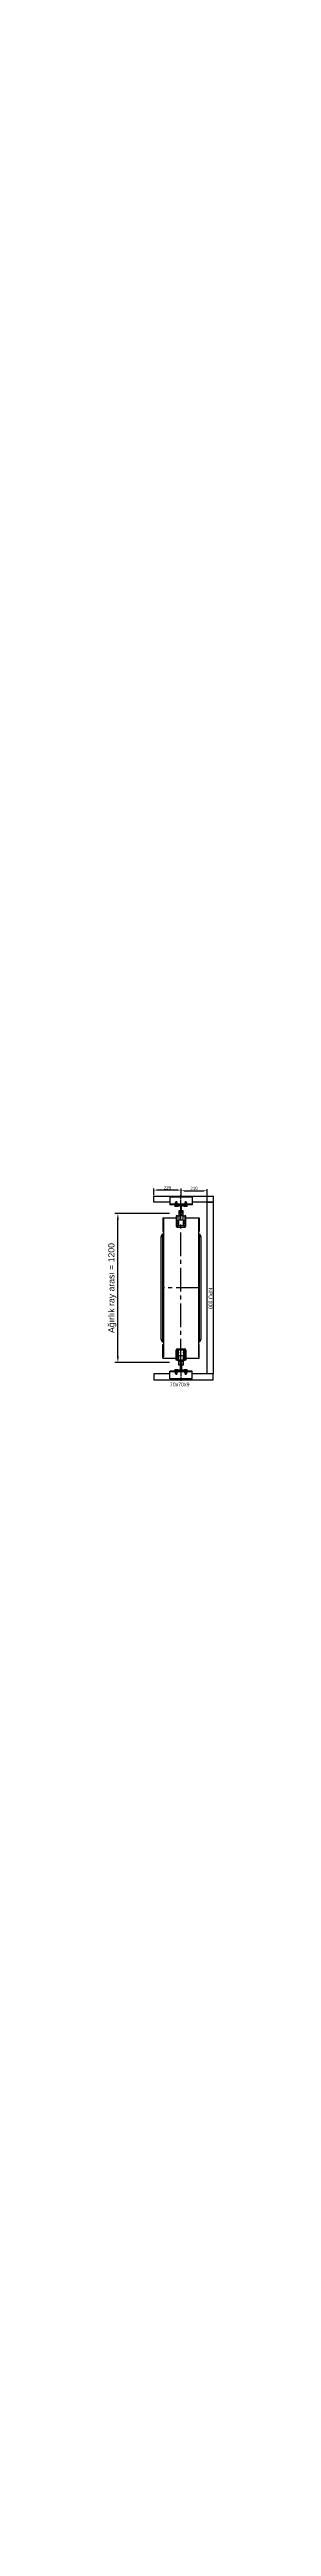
# Model space of a CAD drawing. Header units: millimetres. Extents: x 16 to 868, y -9238 to 10702.
import ezdxf

# ---------------------------------------------------------------- set-up
doc = ezdxf.new("R2010")
doc.units = ezdxf.units.MM
doc.set_wipeout_variables(frame=1)
doc.linetypes.add('CENTER2', pattern=[28.575, 19.05, -3.175, 3.175, -3.175])
doc.linetypes.add('CENTERX2', pattern=[4, 2.5, -0.5, 0.5, -0.5])
for name, color, linetype in [('EKSEN', 253, 'CENTERX2'), ('KABİN', 7, 'Continuous'), ('KONSOL-TIRNAK grubu', 242, 'Continuous')]:
    doc.layers.add(name, color=color, linetype=linetype)
doc.styles.get("Standard").update_dxf_attribs({"font": 'arial.ttf'})
doc.dimstyles.new('DimStyleALP', dxfattribs={"dimscale": 20, "dimtxt": 2.5, "dimasz": 2.5, "dimexe": 1.25, "dimexo": 0.625, "dimtad": 1, "dimdsep": 46, "dimtxsty": 'Standard', "dimcen": 2.5, "dimclrd": 60, "dimclre": 60, "dimadec": 0, "dimazin": 0, "dimtfac": 1, "dimtofl": 0, "dimtmove": 0, "dimatfit": 3, "dimfxl": 1, "dimarcsym": 0})
doc.dimstyles.new('DimStyleALPx0.5', dxfattribs={"dimscale": 10, "dimtxt": 2.5, "dimasz": 2.5, "dimexe": 1.25, "dimexo": 0.625, "dimtad": 1, "dimdsep": 46, "dimtxsty": 'Standard', "dimcen": 2.5, "dimclrd": 60, "dimclre": 60, "dimadec": 0, "dimazin": 0, "dimtfac": 1, "dimtofl": 0, "dimtmove": 0, "dimatfit": 3, "dimfxl": 1, "dimarcsym": 0})

# ---------------------------------------------------------------- blocks, each defined once
blk = doc.blocks.new('*U1')
at = {"layer": 'EKSEN', "color": 0, "linetype": 'CENTER2', "ltscale": 10, "transparency": 16777216}
blk.add_line((0, -72.5), (0, 230), dxfattribs=at)
blk = doc.blocks.new('*D13')
at = {"color": 60, "linetype": 'ByBlock', "lineweight": -2, "transparency": 16777216}
for p, q in [((-93, 600), (-535, 600)), ((-510, -550), (-510, 550)), ((-93, -600), (-535, -600))]:
    blk.add_line(p, q, dxfattribs=at)
at = {"color": 60, "transparency": 16777216}
for points in [[(-518, 550), (-502, 550), (-510, 600)], [(-518, -550), (-502, -550), (-510, -600)]]:
    blk.add_solid(points, dxfattribs=at)
at = {"layer": 'DEFPOINTS', "color": 0, "transparency": 16777216}
for p in [(-510, 600), (-80, 600), (-80, -600)]:
    blk.add_point(p, dxfattribs=at)
at = {"color": 0, "transparency": 16777216, "insert": (-555, 0), "char_height": 50, "width": 19939.61, "attachment_point": 5, "rotation": 90}
blk.add_mtext('Ağırlık ray arası = 1200', dxfattribs=at)
blk = doc.blocks.new('*D10')
at = {"color": 60, "linetype": 'ByBlock', "lineweight": -2, "transparency": 16777216}
for p, q in [((608, 1441), (608, 1527)), ((633, 1515), (793, 1515)), ((818, 1428), (818, 1527))]:
    blk.add_line(p, q, dxfattribs=at)
at = {"color": 60, "transparency": 16777216}
for points in [[(633, 1519), (633, 1511), (608, 1515)], [(793, 1519), (793, 1511), (818, 1515)]]:
    blk.add_solid(points, dxfattribs=at)
at = {"layer": 'DEFPOINTS', "color": 0, "transparency": 16777216}
for p in [(608, 1435), (818, 1515), (818, 1422)]:
    blk.add_point(p, dxfattribs=at)
at = {"color": 0, "transparency": 16777216, "insert": (713, 1534), "char_height": 25, "attachment_point": 5}
blk.add_mtext('210', dxfattribs=at)
blk = doc.blocks.new('*D11')
at = {"color": 60, "linetype": 'ByBlock', "lineweight": -2, "transparency": 16777216}
for p, q in [((388, 1478), (388, 1532)), ((583, 1520), (413, 1520)), ((608, 1441), (608, 1532))]:
    blk.add_line(p, q, dxfattribs=at)
at = {"color": 60, "transparency": 16777216}
for points in [[(413, 1524), (413, 1516), (388, 1520)], [(583, 1524), (583, 1516), (608, 1520)]]:
    blk.add_solid(points, dxfattribs=at)
at = {"layer": 'DEFPOINTS', "color": 0, "transparency": 16777216}
for p in [(388, 1520), (388, 1472), (608, 1435)]:
    blk.add_point(p, dxfattribs=at)
at = {"color": 0, "transparency": 16777216, "insert": (498, 1539), "char_height": 25, "attachment_point": 5}
blk.add_mtext('220', dxfattribs=at)
blk = doc.blocks.new('CCRay70x70x9')
blk.add_wipeout([(-75, -90), (-130, -90), (-130, 90), (-75, 90)])
at = {"color": 4}
blk.add_lwpolyline([(0, -4), (-60, -4, 0.414214), (-65, -10), (-65, -30, -0.414214), (-70, -35), (-70, 35), (-70, 35, -0.414214), (-65, 30), (-65, 10, 0.414214), (-60, 4), (0, 4)], format="xyb", close=True, dxfattribs=at)
at = {"layer": 'EKSEN', "linetype": 'CENTER2'}
blk.add_line((20, 0), (-150, 0), dxfattribs=at)
at = {"layer": 'KABİN', "lineweight": 20}
for p, q in [((-97, 42), (-96, 43)), ((-97, 38), (-97, 42)), ((-97, 42), (-89, 42)), ((-97, 38), (-97, 34)), ((-97, 34), (-89, 34)), ((-97, 34), (-96, 34)), ((-96, 43), (-89, 43)), ((-96, 43), (-96, 38)), ((-96, 34), (-96, 38)), ((-96, 34), (-89, 34)), ((-89, 45), (-89, 38)), ((-89, 32), (-89, 38)), ((-82, 47), (-88, 47)), ((-82, 43), (-88, 43)), ((-82, 34), (-88, 34)), ((-82, 30), (-88, 30)), ((-81, 45), (-79, 45)), ((-81, 45), (-81, 38)), ((-79, 40), (-81, 37)), ((-79, 39), (-81, 37)), ((-81, 32), (-81, 38)), ((-81, 32), (-79, 32)), ((-79, 49), (-75, 49)), ((-79, 49), (-79, 38)), ((-79, 27), (-79, 38)), ((-79, 27), (-75, 27)), ((-57, 49), (-70, 49)), ((-65, 45), (-70, 45)), ((-65, 42), (-70, 42)), ((-65, 35), (-70, 35)), ((-65, 25), (-65, 45)), ((-65, 25), (-64, 25)), ((-63, 12), (-64, 25)), ((-63, 12), (-60, 12)), ((-60, 12), (-57, 25)), ((-57, 25), (-57, 49)), ((-97, -34), (-89, -34)), ((-97, -34), (-96, -34)), ((-97, -38), (-97, -34)), ((-97, -38), (-97, -42)), ((-97, -42), (-96, -43)), ((-97, -42), (-89, -42)), ((-96, -34), (-96, -38)), ((-96, -34), (-89, -34)), ((-96, -43), (-96, -38)), ((-96, -43), (-89, -43)), ((-89, -32), (-89, -38)), ((-89, -45), (-89, -38)), ((-82, -30), (-88, -30)), ((-82, -34), (-88, -34)), ((-82, -43), (-88, -43)), ((-82, -47), (-88, -47)), ((-81, -32), (-79, -32)), ((-81, -32), (-81, -38)), ((-79, -40), (-81, -37)), ((-79, -39), (-81, -37)), ((-81, -45), (-81, -38)), ((-81, -45), (-79, -45)), ((-79, -27), (-79, -38)), ((-79, -27), (-75, -27)), ((-79, -49), (-79, -38)), ((-79, -49), (-75, -49)), ((-65, -35), (-70, -35)), ((-65, -42), (-70, -42)), ((-65, -45), (-70, -45)), ((-57, -49), (-70, -49)), ((-65, -25), (-65, -45)), ((-65, -25), (-64, -25)), ((-63, -12), (-64, -25)), ((-63, -12), (-60, -12)), ((-60, -12), (-57, -25)), ((-57, -25), (-57, -49))]:
    blk.add_line(p, q, dxfattribs=at)
for centre, radius, start, end in [((-86, 45), 3.14, 135.7033, 224.2967), ((-78, 38), 11.2, 156.9925, 203.0075), ((-86, 32), 3.14, 135.7033, 224.2967), ((-84, 45), 3.14, 315.7033, 44.2967), ((-92, 38), 11.2, 336.9925, 23.0075), ((-84, 32), 3.14, 315.7033, 44.2967), ((-86, -32), 3.14, 135.7033, 224.2967), ((-78, -38), 11.2, 156.9925, 203.0075), ((-86, -45), 3.14, 135.7033, 224.2967), ((-84, -32), 3.14, 315.7033, 44.2967), ((-92, -38), 11.2, 336.9925, 23.0075), ((-84, -45), 3.14, 315.7033, 44.2967)]:
    blk.add_arc(centre, radius, start, end, dxfattribs=at)
at = {"layer": 'KONSOL-TIRNAK grubu', "linetype": 'ByBlock'}
blk.add_line((-130, -90), (-130, 90), dxfattribs=at)
at = {"layer": 'KONSOL-TIRNAK grubu'}
for p, q in [((-130, 90), (-70, 90)), ((-75, -90), (-75, 90)), ((-70, -90), (-70, 90)), ((-130, -90), (-70, -90))]:
    blk.add_line(p, q, dxfattribs=at)
blk = doc.blocks.new('*U9')
blk.add_wipeout([(75, -90), (130, -90), (130, 90), (75, 90)])
at = {"color": 4}
blk.add_lwpolyline([(0, -4), (60, -4, -0.414214), (65, -10), (65, -30, 0.414214), (70, -35), (70, 35), (70, 35, 0.414214), (65, 30), (65, 10, -0.414214), (60, 4), (0, 4)], format="xyb", close=True, dxfattribs=at)
at = {"layer": 'EKSEN', "linetype": 'CENTER2'}
blk.add_line((-20, 0), (150, 0), dxfattribs=at)
at = {"layer": 'KABİN', "lineweight": 20}
for p, q in [((57, 49), (70, 49)), ((57, 25), (57, 49)), ((60, 12), (57, 25)), ((63, 12), (60, 12)), ((63, 12), (64, 25)), ((65, 25), (64, 25)), ((65, 45), (70, 45)), ((65, 25), (65, 45)), ((65, 42), (70, 42)), ((65, 35), (70, 35)), ((79, 49), (75, 49)), ((79, 27), (75, 27)), ((79, 49), (79, 38)), ((81, 45), (79, 45)), ((79, 40), (81, 37)), ((79, 39), (81, 37)), ((79, 27), (79, 38)), ((81, 32), (79, 32)), ((81, 45), (81, 38)), ((81, 32), (81, 38)), ((82, 47), (88, 47)), ((82, 43), (88, 43)), ((82, 34), (88, 34)), ((82, 30), (88, 30)), ((89, 45), (89, 38)), ((96, 43), (89, 43)), ((97, 42), (89, 42)), ((89, 32), (89, 38)), ((97, 34), (89, 34)), ((96, 34), (89, 34)), ((97, 42), (96, 43)), ((96, 43), (96, 38)), ((96, 34), (96, 38)), ((97, 34), (96, 34)), ((97, 38), (97, 42)), ((97, 38), (97, 34)), ((60, -12), (57, -25)), ((57, -25), (57, -49)), ((57, -49), (70, -49)), ((63, -12), (60, -12)), ((63, -12), (64, -25)), ((65, -25), (64, -25)), ((65, -25), (65, -45)), ((65, -35), (70, -35)), ((65, -42), (70, -42)), ((65, -45), (70, -45)), ((79, -27), (75, -27)), ((79, -49), (75, -49)), ((79, -27), (79, -38)), ((81, -32), (79, -32)), ((79, -40), (81, -37)), ((79, -39), (81, -37)), ((79, -49), (79, -38)), ((81, -45), (79, -45)), ((81, -32), (81, -38)), ((81, -45), (81, -38)), ((82, -30), (88, -30)), ((82, -34), (88, -34)), ((82, -43), (88, -43)), ((82, -47), (88, -47)), ((89, -32), (89, -38)), ((97, -34), (89, -34)), ((96, -34), (89, -34)), ((89, -45), (89, -38)), ((97, -42), (89, -42)), ((96, -43), (89, -43)), ((96, -34), (96, -38)), ((97, -34), (96, -34)), ((96, -43), (96, -38)), ((97, -42), (96, -43)), ((97, -38), (97, -34)), ((97, -38), (97, -42))]:
    blk.add_line(p, q, dxfattribs=at)
for centre, radius, start, end in [((84, 45), 3.14, 135.7033, 224.2967), ((92, 38), 11.2, 156.9925, 203.0075), ((84, 32), 3.14, 135.7033, 224.2967), ((86, 45), 3.14, 315.7033, 44.2967), ((78, 38), 11.2, 336.9925, 23.0075), ((86, 32), 3.14, 315.7033, 44.2967), ((84, -32), 3.14, 135.7033, 224.2967), ((92, -38), 11.2, 156.9925, 203.0075), ((84, -45), 3.14, 135.7033, 224.2967), ((86, -32), 3.14, 315.7033, 44.2967), ((78, -38), 11.2, 336.9925, 23.0075), ((86, -45), 3.14, 315.7033, 44.2967)]:
    blk.add_arc(centre, radius, start, end, dxfattribs=at)
at = {"layer": 'KONSOL-TIRNAK grubu'}
for p, q in [((70, -90), (70, 90)), ((130, 90), (70, 90)), ((75, -90), (75, 90)), ((130, -90), (70, -90))]:
    blk.add_line(p, q, dxfattribs=at)
at = {"layer": 'KONSOL-TIRNAK grubu', "linetype": 'ByBlock'}
blk.add_line((130, -90), (130, 90), dxfattribs=at)
blk = doc.blocks.new('*U5')
at = {"color": 2, "linetype": 'Continuous', "lineweight": 25, "true_color": 0xf1eb1f}
for p, q in [((-16.5, 620), (-16.5, 590)), ((-4.5, 620), (-16.5, 620)), ((-4.5, 600), (-4.5, 620)), ((4.5, 600), (-4.5, 600)), ((16.5, 620), (4.5, 620)), ((4.5, 620), (4.5, 600)), ((16.5, 590), (16.5, 620)), ((-16.5, 590), (16.5, 590)), ((-16.5, -590), (16.5, -590)), ((-16.5, -620), (-16.5, -590)), ((16.5, -590), (16.5, -620)), ((-4.5, -620), (-16.5, -620)), ((4.5, -600), (-4.5, -600)), ((-4.5, -600), (-4.5, -620)), ((4.5, -620), (4.5, -600)), ((16.5, -620), (4.5, -620))]:
    blk.add_line(p, q, dxfattribs=at)
at = {"color": 251, "linetype": 'Continuous', "lineweight": 25, "true_color": 0x636466}
for p, q in [((-160, -415), (-160, 415)), ((-160, 415), (-150, 415)), ((-150, 415), (-150, -415.015)), ((-150, 415), (-148, 415)), ((148, 415), (150, 415)), ((150, -415), (150, 415.004)), ((150, 415), (160, 415)), ((160, 415), (160, -415)), ((-160, -415), (-150, -415)), ((-150, -415), (-148, -415)), ((148, -415), (150, -415)), ((150, -415), (160, -415))]:
    blk.add_line(p, q, dxfattribs=at)
at = {"color": 7, "linetype": 'Continuous', "lineweight": 25}
for p, q in [((-148, 565), (-140, 565)), ((-148, 565), (-148, 555)), ((-148, 555), (-140, 555)), ((-148, 555), (-148, 455)), ((-148, 465), (-140, 465)), ((-148, 455), (-140, 455)), ((-140, 565), (-140, -555)), ((-140, 565), (-40, 565)), ((-40, 580), (-40, 500)), ((-30, 580), (-40, 580)), ((-30, 500), (-40, 500)), ((-31, 505), (-31, 535)), ((-30, 538.317), (-30, 580)), ((-30, 580), (-18, 580)), ((-30, 500), (-30, 501.683)), ((-30, 500), (-30, 490)), ((-28.317, 500), (-30, 500)), ((-30, 490), (30, 490)), ((21.683, 500), (-21.683, 500)), ((-19, 535), (-19, 505)), ((-18, 580), (-18, 545)), ((18, 580), (-18, 580)), ((18, 545), (-18, 545)), ((-15, 580), (-15, 590)), ((15, 590), (15, 580)), ((18, 545), (18, 580)), ((18, 580), (30, 580)), ((19, 505), (19, 535)), ((30, 500), (28.317, 500)), ((30, 580), (30, 538.317)), ((40, 580), (30, 580)), ((30, 501.683), (30, 500)), ((30, 500), (30, 490)), ((30, 500), (40, 500)), ((31, 535), (31, 505)), ((40, 500), (40, 580)), ((40, 565), (140, 565)), ((140, 565), (140, -555)), ((140, 565), (148, 565)), ((140, 555), (148, 555)), ((140, 465), (148, 465)), ((140, 455), (148, 455)), ((148, 565), (148, 555)), ((148, 555), (148, 455)), ((-148, -565), (-148, -455)), ((-148, -455), (-140, -455)), ((-148, -465), (-148, -455)), ((-148, -465), (-140, -465)), ((-148, -555), (-140, -555)), ((-148, -565), (-140, -565)), ((-140, -565), (-40, -565)), ((-40, -580), (-40, -500)), ((-30, -500), (-40, -500)), ((-30, -580), (-40, -580)), ((-31, -505), (-31, -535)), ((-30, -500), (-30, -490)), ((-30, -490), (30, -490)), ((-30, -500), (-30, -501.683)), ((-28.317, -500), (-30, -500)), ((-30, -538.317), (-30, -580)), ((-30, -580), (-18, -580)), ((21.683, -500), (-21.683, -500)), ((-19, -535), (-19, -505)), ((-18, -580), (-18, -545)), ((18, -545), (-18, -545)), ((18, -580), (-18, -580)), ((-15, -580), (-15, -590)), ((15, -590), (15, -580)), ((18, -545), (18, -580)), ((18, -580), (30, -580)), ((19, -505), (19, -535)), ((30, -500), (28.317, -500)), ((30, -500), (30, -490)), ((30, -501.683), (30, -500)), ((30, -500), (40, -500)), ((30, -580), (30, -538.317)), ((40, -580), (30, -580)), ((31, -535), (31, -505)), ((40, -500), (40, -580)), ((40, -565), (140, -565)), ((140, -455), (148, -455)), ((140, -465), (148, -465)), ((140, -555), (148, -555)), ((140, -565), (148, -565)), ((148, -555), (148, -455)), ((148, -565), (148, -555))]:
    blk.add_line(p, q, dxfattribs=at)
for centre in [(-25, 520), (25, 520), (-25, -520), (25, -520)]:
    blk.add_circle(centre, 6, dxfattribs=at)
at = {"color": 251, "linetype": 'Continuous', "lineweight": 25, "true_color": 0x636466}
for centre, start, end in [((-140, 415), 89.9999975, 180), ((140, 415), 0, 90.0000051), ((-140, -415), 180, 270.0000025), ((140, -415), 269.9999949, 0)]:
    blk.add_arc(centre, 20, start, end, dxfattribs=at)
at = {"color": 7, "linetype": 'Continuous', "lineweight": 25}
for centre, radius, start, end in [((-30, 500), 10, 180, 270), ((-25, 535), 6, 0, 146.4426902), ((-25, 505), 6, 213.5573098, 236.4426902), ((-25, 505), 6, 303.5573098, 0), ((25, 535), 6, 33.5573098, 180), ((25, 505), 6, 180, 236.4426902), ((25, 505), 6, 303.5573098, 326.4426902), ((30, 500), 10, 270, 0), ((-30, -500), 10, 90, 180), ((-25, -505), 6, 123.5573098, 146.4426902), ((-25, -535), 6, 213.5573098, 0), ((-25, -505), 6, 0, 56.4426902), ((25, -505), 6, 123.5573098, 180), ((25, -535), 6, 180, 326.4426902), ((25, -505), 6, 33.5573098, 56.4426902), ((30, -500), 10, 0, 90)]:
    blk.add_arc(centre, radius, start, end, dxfattribs=at)
at = {"color": 251, "linetype": 'Continuous', "lineweight": 25, "true_color": 0x636466, "extrusion": (0, 0, -1)}
for centre, start_param, end_param in [((-140, 415), 1.570025165, 3.141592742), ((140, 415), 3.141592654, 4.712565498)]:
    blk.add_ellipse(centre, major_axis=(0, -20), ratio=0.5, start_param=start_param, end_param=end_param, dxfattribs=at)
at = {"color": 251, "linetype": 'Continuous', "lineweight": 25, "true_color": 0x636466}
for centre, start_param, end_param in [((-140, -415), 1.570025165, 3.141592742), ((140, -415), 3.141592654, 4.712565494)]:
    blk.add_ellipse(centre, major_axis=(0, 20), ratio=0.5, start_param=start_param, end_param=end_param, dxfattribs=at)
at = {"color": 7, "linetype": 'Continuous', "lineweight": 25}
for points, knots in [([(-31, 535), (-30.941, 535.679), (-30.838, 536.859), (-30.25, 537.882), (-30, 538.317)], [0, 0, 0, 0, 0.574869302, 1, 1, 1, 1]), ([(-30, 501.683), (-30.326, 502.282), (-30.893, 503.322), (-30.968, 504.5), (-31, 505)], [0, 0, 0, 0, 0.574889175, 1, 1, 1, 1]), ([(-21.683, 500), (-22.282, 499.682), (-23.479, 499.047), (-25.539, 498.92), (-27.186, 499.326), (-28.039, 499.835), (-28.317, 500)], [0, 0, 0, 0, 0.287551705, 0.575088598, 0.861886973, 1, 1, 1, 1]), ([(28.317, 500), (27.718, 499.682), (26.521, 499.047), (24.461, 498.92), (22.814, 499.326), (21.961, 499.835), (21.683, 500)], [0, 0, 0, 0, 0.287551921, 0.575088522, 0.86188687, 1, 1, 1, 1]), ([(30, 538.317), (30.326, 537.718), (30.893, 536.678), (30.968, 535.5), (31, 535)], [0, 0, 0, 0, 0.57489092, 1, 1, 1, 1]), ([(31, 505), (30.941, 504.321), (30.838, 503.141), (30.25, 502.118), (30, 501.683)], [0, 0, 0, 0, 0.574867382, 1, 1, 1, 1]), ([(-30, -501.683), (-30.326, -502.282), (-30.893, -503.322), (-30.968, -504.5), (-31, -505)], [0, 0, 0, 0, 0.574889175, 1, 1, 1, 1]), ([(-31, -535), (-30.941, -535.679), (-30.838, -536.859), (-30.25, -537.882), (-30, -538.317)], [0, 0, 0, 0, 0.574869302, 1, 1, 1, 1]), ([(-21.683, -500), (-22.282, -499.682), (-23.479, -499.047), (-25.539, -498.92), (-27.186, -499.326), (-28.039, -499.835), (-28.317, -500)], [0, 0, 0, 0, 0.287551705, 0.575088598, 0.861886973, 1, 1, 1, 1]), ([(28.317, -500), (27.718, -499.682), (26.521, -499.047), (24.461, -498.92), (22.814, -499.326), (21.961, -499.835), (21.683, -500)], [0, 0, 0, 0, 0.287551921, 0.575088522, 0.86188687, 1, 1, 1, 1]), ([(31, -505), (30.941, -504.321), (30.838, -503.141), (30.25, -502.118), (30, -501.683)], [0, 0, 0, 0, 0.574867382, 1, 1, 1, 1]), ([(30, -538.317), (30.326, -537.718), (30.893, -536.678), (30.968, -535.5), (31, -535)], [0, 0, 0, 0, 0.57489092, 1, 1, 1, 1])]:
    blk.add_open_spline(points, degree=3, knots=knots, dxfattribs=at)
at = {"layer": 'EKSEN', "linetype": 'CENTER2', "ltscale": 10}
blk.add_line((0, -600), (0, 600), dxfattribs=at)
at = {"layer": 'EKSEN', "linetype": 'CENTER2', "ltscale": 10, "rotation": 90.00000000000001}
blk.add_blockref('*U1', (78.75, 0), dxfattribs=at)
dim = blk.add_linear_dim(base=(-510, 600), p1=(-80, -600), p2=(-80, 600), angle=90, text='Ağırlık ray arası = <>', dimstyle='DimStyleALP')
dim.commit()
dim.dimension.update_dxf_attribs({"geometry": '*D13', "text_midpoint": (-510, 0), "dimtype": 160})

msp = doc.modelspace()

# ---------------------------------------------------------------- linework, layer by layer
for points in [[(867.516, 1422.006), (387.516, 1422.006), (387.516, 1472.006), (867.516, 1472.006)], [(867.516, 42.006), (817.516, 42.006), (817.516, 1422.006), (867.516, 1422.006)], [(867.516, 42.006), (387.516, 42.006), (387.516, -7.994), (867.516, -7.994)]]:
    msp.add_lwpolyline(points, close=True)

# ---------------------------------------------------------------- block references
msp.add_blockref('*U5', (607.516, 732.006))

# ---------------------------------------------------------------- texts
at = {"insert": (860.032, 732.006), "char_height": 30, "attachment_point": 1, "rotation": 270}
msp.add_mtext_dynamic_manual_height_columns('\\pt360;NPU 100', width=244.07384, gutter_width=12.5, heights=[0], dxfattribs=at)

# ---------------------------------------------------------------- dimensions: what is measured, and where the dimension line sits
for base, p2, picture, middle in [((387.516, 1519.857), (387.516, 1472.006), '*D11', (497.516, 1538.871)), ((817.516, 1514.857), (817.516, 1422.006), '*D10', (712.516, 1533.871))]:
    dim = msp.add_linear_dim(base=base, p1=(607.516, 1434.506), p2=p2, dimstyle='DimStyleALPx0.5')
    dim.commit()
    dim.dimension.update_dxf_attribs({"geometry": picture, "text_midpoint": middle})

# ---------------------------------------------------------------- next in the draw order: block references
at = {"rotation": 90}
for name, p in [('*U9', (607.516, 1332.006)), ('CCRay70x70x9', (607.516, 132.006))]:
    msp.add_blockref(name, p, dxfattribs=at)

# ---------------------------------------------------------------- next in the draw order: texts
at = {"insert": (517.516, -29.244), "char_height": 30, "attachment_point": 1}
msp.add_mtext_dynamic_manual_height_columns('\\pt360;70x70x9', width=244.07384, gutter_width=12.5, heights=[0], dxfattribs=at)

doc.saveas('drawing.dxf')
